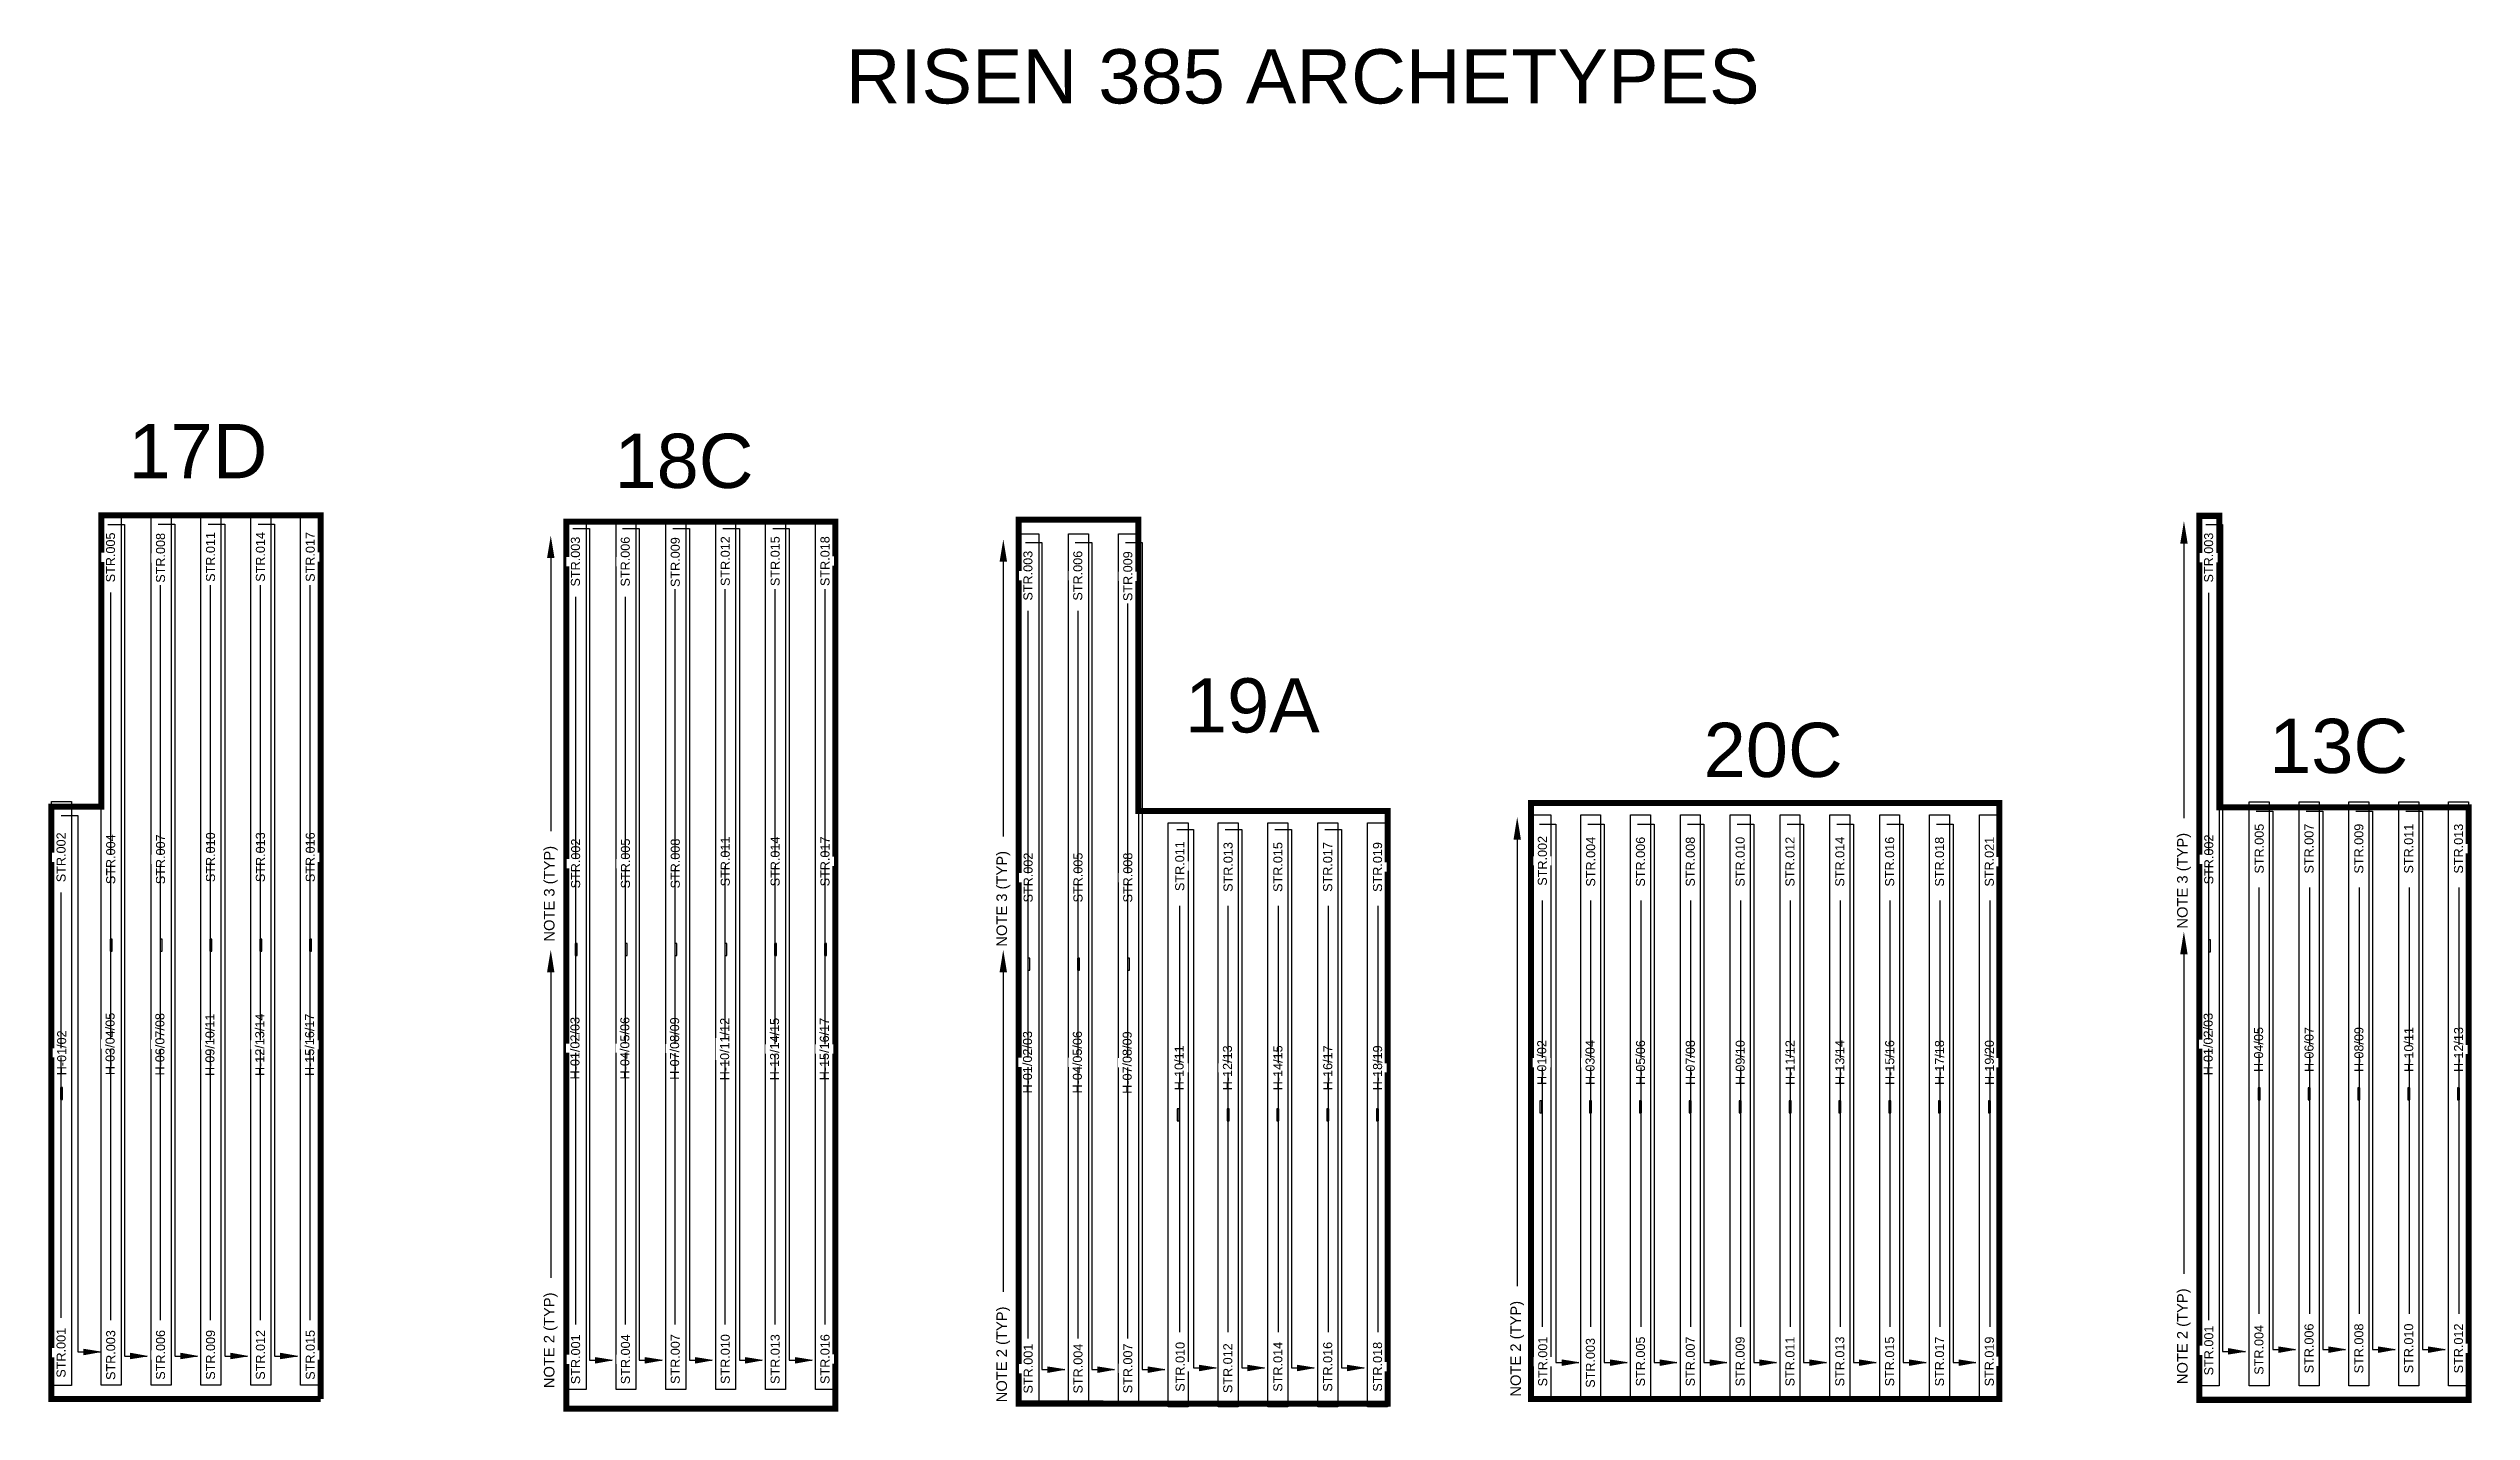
# Model space of a CAD drawing. Header units: inches. Extents: x -4 to 3761, y -12 to 63679.
# Drawn here: x 2957 to 3761, y 1878 to 2331 of the extents above; entities that cross this region are included whole.
import ezdxf
from ezdxf import colors
from ezdxf.entities.mleader import LeaderData, LeaderLine
from ezdxf.math import Vec2, Vec3

# ---------------------------------------------------------------- set-up
doc = ezdxf.new("R2010")
doc.units = ezdxf.units.IN
doc.header["$MEASUREMENT"] = 0
for name, color, linetype in [('E-TEXT', 7, 'Continuous'), ('G-ANNO-TEXT', 1, 'Continuous'), ('PV-LBD ARCHETYPES', 7, 'Continuous'), ('PVcase PV Modules (optimised)', 142, 'Continuous'), ('RISEN', 130, 'Continuous')]:
    doc.layers.add(name, color=color, linetype=linetype)
doc.styles.add('NEI-A', font='arial.ttf')

msp = doc.modelspace()

# ---------------------------------------------------------------- texts
at = {"layer": 'PV-LBD ARCHETYPES', "style": 'NEI-A'}
for s, p in [('RISEN 385 ARCHETYPES', (3221.89, 2312.74)), ('18C', (3145.16, 2185.09)), ('20C', (3506.54, 2089.13))]:
    msp.add_text(s, height=18, dxfattribs=at).set_placement(p)
at = {"layer": 'PV-LBD ARCHETYPES', "char_height": 18, "attachment_point": 5, "style": 'NEI-A'}
for s, insert, width in [('17D', (3006.97, 2197.32), 56.036), (' 19A', (3356.8, 2112.78, 10.46), 29.5685), ('13C', (3717.19, 2099.32, -0.33), 56.036)]:
    msp.add_mtext(s, dxfattribs=dict(at, insert=insert, width=width))

# ---------------------------------------------------------------- blocks, each defined once
blk = doc.blocks.new('1P87@52DEG F TR ID1 PVBlock')
at = {"color": 0}
blk.add_polyline3d([(0, 1.1355, 0), (0, -287.7025, 0), (-6.614, -287.7025, 0), (-6.614, 1.1355, 0)], close=True, dxfattribs=at)
at = {"layer": 'PVcase PV Modules (optimised)', "color": 0}
blk.add_lwpolyline([(-2.9763, -142.9205), (-3.6377, -142.9205), (-3.6377, -146.9205), (-2.9763, -146.9205)], close=True, dxfattribs=at)
blk = doc.blocks.new('1P58@52DEG F TR ID1 PVBlock')
at = {"color": 0}
blk.add_polyline3d([(0, 1.1355, 0), (0, -192.7565, 0), (-6.614, -192.7565, 0), (-6.614, 1.1355, 0)], close=True, dxfattribs=at)
at = {"layer": 'PVcase PV Modules (optimised)', "color": 0}
blk.add_lwpolyline([(-2.9763, -93.8105), (-3.6377, -93.8105), (-3.6377, -97.8105), (-2.9763, -97.8105)], close=True, dxfattribs=at)
blk = doc.blocks.new('_ClosedBlank')
at = {"color": 0, "linetype": 'ByBlock', "lineweight": -2}
for p, q in [((-1, 0.17), (0, 0)), ((-1, 0.17), (-1, -0.17)), ((0, 0), (-1, -0.17))]:
    blk.add_line(p, q, dxfattribs=at)
blk = doc.blocks.new('AR')
h = blk.add_hatch(color=256)
h.dxf.hatch_style = 1
h.paths.add_polyline_path([(0, 0.03), (0, -0.03), (0.18, 0)])
at = {"xscale": 0.1800047113158301, "yscale": 0.1800047113158301, "zscale": 0.1800047113158301}
blk.add_blockref('_ClosedBlank', (0.18, 0), dxfattribs=at)

# ---------------------------------------------------------------- linework, layer by layer
at = {"const_width": 2}
for points in [[(3047.67, 1882.59), (3047.67, 2176.05), (2974.91, 2176.05), (2974.91, 2079.33), (2958.37, 2079.33), (2958.37, 1882.62), (3047.67, 1882.62)], [(3671.01, 2175.83), (3677.62, 2175.83), (3677.62, 2079.07), (3760.3, 2079.07), (3760.3, 1882.36), (3671.01, 1882.36), (3671.01, 2175.83)]]:
    msp.add_lwpolyline(points, dxfattribs=at)
for points in [[(3129.15, 2173.92), (3218.45, 2173.92), (3218.45, 1879.46), (3129.15, 1879.46)], [(3449.2, 2080.45), (3604.63, 2080.45), (3604.63, 1882.68), (3449.2, 1882.68)]]:
    msp.add_lwpolyline(points, close=True, dxfattribs=at)
at = {"const_width": 2, "elevation": 5.56}
msp.add_lwpolyline([(3279.3, 2174.6), (3318.98, 2174.6), (3318.98, 2077.83), (3401.65, 2077.83), (3401.65, 1881.13), (3279.3, 1881.14), (3279.3, 2174.6)], dxfattribs=at)
at = {"layer": 'E-TEXT'}
for p, q in [((2977.1, 2173.01), (2982.6, 2173.01)), ((2982.6, 2173.01), (2982.6, 1896.94)), ((3131.34, 2171.6), (3136.84, 2171.6)), ((3136.84, 2171.6), (3136.84, 1895.54)), ((3147.88, 2171.6), (3153.38, 2171.6)), ((3153.38, 2171.6), (3153.38, 1895.54)), ((3673.2, 2172.95, 5.56), (3678.7, 2172.95, 5.56)), ((3678.7, 2172.95, 5.56), (3678.7, 1898.42, 5.56)), ((3281.49, 2166.93, 5.56), (3286.99, 2166.93, 5.56)), ((3286.99, 2166.93, 5.56), (3286.99, 1892.4, 5.56)), ((3298.02, 2166.93, 5.56), (3303.52, 2166.93, 5.56)), ((3303.52, 2166.93, 5.56), (3303.52, 1892.4, 5.56)), ((2978.04, 1908.83), (2978.04, 2150.37)), ((2994.57, 1908.83), (2994.57, 2152.85)), ((3011.16, 1908.83), (3011.16, 2152.85)), ((3027.71, 1908.83), (3027.71, 2152.85)), ((3044.25, 1908.83), (3044.25, 2152.85)), ((3132.29, 1907.42), (3132.29, 2148.96)), ((3148.82, 1907.42), (3148.82, 2148.96)), ((3165.35, 1907.42), (3165.35, 2151.44)), ((3181.94, 1907.42), (3181.94, 2151.44)), ((3198.49, 1907.42), (3198.49, 2151.44)), ((3215.03, 1907.42), (3215.03, 2151.44)), ((3315.49, 1902.76, 5.56), (3315.49, 2146.78, 5.56)), ((3674.14, 1908.77, 5.56), (3674.14, 2150.31, 5.56)), ((3282.43, 1902.76, 5.56), (3282.43, 2144.3, 5.56)), ((3298.97, 1902.76, 5.56), (3298.97, 2144.3, 5.56)), ((2961.59, 2076.35), (2967.09, 2076.35)), ((2967.09, 2076.35), (2967.09, 1898.29)), ((3689.88, 2077.81), (3695.37, 2077.81)), ((3706.41, 2077.81), (3711.91, 2077.81)), ((3722.95, 2077.81), (3728.45, 2077.81)), ((3739.48, 2077.81), (3744.98, 2077.81)), ((3331.73, 2071.72, 5.56), (3337.23, 2071.72, 5.56)), ((3347.76, 2071.72, 5.56), (3353.26, 2071.72, 5.56)), ((3364.29, 2071.72, 5.56), (3369.79, 2071.72, 5.56)), ((3380.83, 2071.72, 5.56), (3386.33, 2071.72, 5.56)), ((3452.03, 2073.47), (3457.53, 2073.47)), ((3468.06, 2073.47), (3473.56, 2073.47)), ((3484.6, 2073.47), (3490.1, 2073.47)), ((3501.13, 2073.47), (3506.63, 2073.47)), ((3517.67, 2073.47), (3523.17, 2073.47)), ((3534.21, 2073.47), (3539.7, 2073.47)), ((3539.7, 2073.47), (3539.7, 1894.74)), ((3550.74, 2073.47), (3556.24, 2073.47)), ((3567.28, 2073.47), (3572.78, 2073.47)), ((3583.81, 2073.47), (3589.31, 2073.47)), ((2961.57, 1909.63), (2961.57, 2050.83)), ((2967.09, 1898.25), (2974.65, 1898.25)), ((3678.7, 1898.42, 5.56), (3686.26, 1898.42, 5.56)), ((2982.6, 1896.9), (2990.16, 1896.9)), ((3153.38, 1895.49), (3160.94, 1895.49)), ((3303.52, 1892.4, 5.56), (3311.08, 1892.4, 5.56))]:
    msp.add_line(p, q, dxfattribs=at)

# ---------------------------------------------------------------- block references
at = {"layer": 'E-TEXT', "xscale": 30.78777906583937, "yscale": 30.78777906583937, "zscale": 30.78777906583937}
for p in [(2969.1, 1898.25), (2984.61, 1896.9), (3680.71, 1898.42, 5.56), (3155.4, 1895.49), (3305.54, 1892.4, 5.56)]:
    msp.add_blockref('AR', p, dxfattribs=at)
at = {"layer": 'RISEN', "rotation": 180}
for p in [(2974.91, 1888.35), (2991.45, 1888.35), (3007.98, 1888.35), (3024.52, 1888.35), (3041.05, 1888.35), (3129.15, 1886.94), (3145.69, 1886.94), (3162.23, 1886.94), (3178.76, 1886.94), (3195.3, 1886.94), (3211.83, 1886.94), (3671.01, 1888.12, 5.56), (3279.3, 1882.11, 5.56), (3295.83, 1882.11, 5.56), (3312.37, 1882.11, 5.56)]:
    msp.add_blockref('1P87@52DEG F TR ID1 PVBlock', p, dxfattribs=at)
at = {"layer": 'RISEN'}
for p in [(2964.99, 2079.88), (3455.81, 2075.44), (3472.35, 2075.44), (3488.88, 2075.44), (3505.42, 2075.44), (3521.95, 2075.44), (3538.49, 2075.44), (3555.02, 2075.44), (3571.56, 2075.44), (3588.1, 2075.44), (3604.63, 2075.44), (3694.16, 2079.77), (3710.7, 2079.77), (3727.23, 2079.77), (3743.77, 2079.77), (3760.3, 2079.77), (3335.51, 2072.82, 5.56), (3352.04, 2072.82, 5.56), (3368.58, 2072.82, 5.56), (3385.11, 2072.82, 5.56), (3401.65, 2072.82, 5.56)]:
    msp.add_blockref('1P58@52DEG F TR ID1 PVBlock', p, dxfattribs=at)

msp.set_redraw_order([(e.dxf.handle, doc.entitydb.next_handle()) for e in msp.query("TEXT MTEXT ATTDEF DIMENSION ARC_DIMENSION")])  # texts and dimensions are drawn at this point

# ---------------------------------------------------------------- leaders
at = {"layer": 'G-ANNO-TEXT'}
ml = msp.add_multileader_mtext('Standard', dxfattribs=at)
ml.set_content('NOTE 3 (TYP)', color=256, style='NEI-A')
ml.set_leader_properties()
ml.build(insert=Vec2(0, 0))
ml.multileader.update_dxf_attribs({"dogleg_length": 0.0625, "arrow_head_size": 7.5, "scale": 60})
ctx = ml.context
ctx.base_point, ctx.scale, ctx.char_height, ctx.arrow_head_size, ctx.landing_gap_size, ctx.plane_origin, ctx.plane_x_axis, ctx.plane_y_axis = Vec3(3423.81, 473.95), 60, 3.5, 7.5, 5.4, Vec3(3501.94, 404.69), Vec3(0, 1), Vec3(-1, 0)
notes = []
notes.append((ctx, [(1, (1, 1, 0), (3423.81, 519.74), (0, -1), 3.75, [(0, [(3423.81, 569.52)], 0, [])])]))
ctx.mtext.insert, ctx.mtext.text_direction, ctx.mtext.rotation, ctx.mtext.width, ctx.mtext.flow_direction = Vec3(3421.54, 479.35), Vec3(0, 1), 1.570796, 1027, 5
ml = msp.add_multileader_mtext('Standard', dxfattribs=at)
ml.set_content('NOTE 2 (TYP)', color=256, style='NEI-A')
ml.set_leader_properties()
ml.build(insert=Vec2(0, 0))
ml.multileader.update_dxf_attribs({"dogleg_length": 0.0625, "arrow_head_size": 7.5, "scale": 60})
ctx = ml.context
ctx.base_point, ctx.scale, ctx.char_height, ctx.arrow_head_size, ctx.landing_gap_size, ctx.plane_origin, ctx.plane_x_axis, ctx.plane_y_axis = Vec3(3226.38, 379.25, 5.56), 60, 3.5, 7.5, 5.4, Vec3(3304.52, 309.98, 5.56), Vec3(0, 1), Vec3(-1, 0)
notes.append((ctx, [(1, (1, 1, 0), (3226.38, 425.04, 5.56), (0, -1), 3.75, [(0, [(3226.38, 577.1, 5.56)], 0, [])])]))
ctx.mtext.insert, ctx.mtext.text_direction, ctx.mtext.rotation, ctx.mtext.width, ctx.mtext.flow_direction = Vec3(3224.12, 384.65, 5.56), Vec3(0, 1), 1.570796, 55.295, 5
ml = msp.add_multileader_mtext('Standard', dxfattribs=at)
ml.set_content('NOTE 2 (TYP)', color=256, style='NEI-A')
ml.set_leader_properties()
ml.build(insert=Vec2(0, 0))
ml.multileader.update_dxf_attribs({"dogleg_length": 0.0625, "arrow_head_size": 7.5, "scale": 60})
ctx = ml.context
ctx.base_point, ctx.scale, ctx.char_height, ctx.arrow_head_size, ctx.landing_gap_size, ctx.plane_origin, ctx.plane_x_axis, ctx.plane_y_axis = Vec3(3423.79, 373.1), 60, 3.5, 7.5, 5.4, Vec3(3501.92, 303.83), Vec3(0, 1), Vec3(-1, 0)
notes.append((ctx, [(1, (1, 1, 0), (3423.79, 418.89), (0, -1), 3.75, [(0, [(3423.79, 476.57)], 0, [])])]))
ctx.mtext.insert, ctx.mtext.text_direction, ctx.mtext.rotation, ctx.mtext.width, ctx.mtext.flow_direction = Vec3(3421.52, 378.5), Vec3(0, 1), 1.570796, 55.295, 5
for ctx, leaders in notes:
    for number, flags, end, landing, length, lines in leaders:
        leader = LeaderData()
        leader.index, (leader.has_last_leader_line, leader.has_dogleg_vector, leader.attachment_direction) = number, flags
        leader.last_leader_point, leader.dogleg_vector, leader.dogleg_length = Vec3(end), Vec3(landing), length
        for number, points, colour, breaks in lines:
            line = LeaderLine()
            line.index, line.vertices, line.color, line.breaks = number, Vec3.list(points), colors.encode_raw_color(colour), breaks
            leader.lines.append(line)
        ctx.leaders.append(leader)

# ---------------------------------------------------------------- next in the draw order: texts
at = {"layer": 'G-ANNO-TEXT', "char_height": 3, "attachment_point": 5, "rotation": 90, "style": 'NEI-A', "bg_fill": 3, "box_fill_scale": 1.5, "bg_fill_color": 256, "bg_fill_transparency": 0}
for s, width, heights, insert in [('STR.005', 0.0823, [0], (2977.98, 2162.03)), ('STR.008', 0.0963, [0], (2994.57, 2161.88)), ('STR.011', 0.0963, [0], (3011.16, 2162.19)), ('STR.014', 0.0963, [0], (3027.71, 2162.19)), ('STR.017', 0.0963, [0], (3044.25, 2162.19)), ('STR.003', 0.0823, [0], (3132.22, 2160.63)), ('STR.006', 0.0823, [0], (3148.76, 2160.63)), ('STR.009', 0.0963, [0], (3165.35, 2160.47)), ('STR.012', 0.0963, [0], (3181.94, 2160.79)), ('STR.015', 5.5386, [3.1], (3198.49, 2160.79)), ('STR.018', 0.0963, [0], (3215.03, 2160.79)), ('STR.003', 0.0823, [0], (3282.36, 2155.96, 5.56)), ('STR.006', 0.0823, [0], (3298.9, 2155.96, 5.56)), ('STR.009', 0.0963, [0], (3315.49, 2155.8, 5.56)), ('STR.003', 0.0823, [0], (3674.08, 2161.97, 5.56)), ('STR.002', 0.0963, [0], (2961.57, 2062.47)), ('STR.004', 0.0963, [0], (2978.04, 2061.82)), ('STR.007', 0.0963, [0], (2994.57, 2061.81)), ('STR.010', 0.0963, [0], (3011.16, 2062.5)), ('STR.013', 0.0963, [0], (3027.71, 2062.5)), ('STR.016', 0.0963, [0], (3044.25, 2062.5)), ('STR.002', 0.0963, [0], (3132.29, 2060.41)), ('STR.005', 0.0963, [0], (3148.82, 2060.41)), ('STR.008', 0.0963, [0], (3165.35, 2060.4)), ('STR.011', 0.0963, [0], (3181.94, 2061.1)), ('STR.014', 0.0963, [0], (3198.49, 2061.1)), ('STR.017', 0.0963, [0], (3215.03, 2061.1)), ('STR.013', 0.0823, [0], (3348.76, 2059.25, 5.56)), ('STR.015', 3, [4.78], (3365.28, 2059.25, 5.56)), ('STR.017', 0.0963, [0], (3381.81, 2059.25, 5.56)), ('STR.019', 0.0963, [0], (3398.35, 2059.25, 5.56)), ('STR.004', 0.0823, [0], (3469.07, 2061.01)), ('STR.006', 3, [4.78], (3485.58, 2061.01)), ('STR.008', 0.0963, [0], (3502.12, 2061.01)), ('STR.010', 0.0963, [0], (3518.65, 2061.01)), ('STR.012', 0.0963, [0], (3535.19, 2061.01)), ('STR.014', 0.0963, [0], (3551.72, 2061.01)), ('STR.016', 0.0963, [0], (3568.26, 2061.01)), ('STR.018', 0.0963, [0], (3584.8, 2061.01)), ('STR.021', 0.0963, [0], (3601.33, 2061.01)), ('STR.002', 0.0963, [0], (3674.14, 2061.76, 5.56)), ('STR.005', 0.0823, [0], (3690.88, 2065.34)), ('STR.007', 3, [4.78], (3707.4, 2065.34)), ('STR.009', 0.0963, [0], (3723.93, 2065.34)), ('STR.011', 0.0963, [0], (3740.47, 2065.34)), ('STR.013', 0.0963, [0], (3757, 2065.34)), ('STR.002', 0.0963, [0], (3282.43, 2055.75, 5.56)), ('STR.005', 0.0963, [0], (3298.97, 2055.75, 5.56)), ('STR.008', 0.0963, [0], (3315.49, 2055.74, 5.56)), ('STR.001', 0.0823, [0], (2961.57, 1897.98)), ('STR.006', 0.0963, [0], (2994.57, 1897.29)), ('STR.001', 0.0963, [0], (3674.14, 1898.74, 5.56)), ('STR.004', 0.0963, [0], (3690.78, 1898.95)), ('STR.006', 0.0963, [0], (3707.4, 1899.42)), ('STR.008', 0.0963, [0], (3723.93, 1899.42)), ('STR.010', 0.0963, [0], (3740.47, 1899.42)), ('STR.003', 0.0963, [0], (2978.04, 1897.22)), ('STR.004', 0.0963, [0], (3148.82, 1895.82)), ('STR.007', 0.0963, [0], (3165.35, 1895.89)), ('STR.004', 0.0963, [0], (3298.97, 1892.72, 5.56)), ('STR.007', 0.0963, [0], (3315.49, 1892.79, 5.56)), ('STR.014', 0.0963, [0], (3365.28, 1893.33, 5.56)), ('STR.016', 0.0963, [0], (3381.81, 1893.33, 5.56)), ('STR.018', 0.0963, [0], (3398.35, 1893.33, 5.56)), ('STR.001', 0.0963, [0], (3453.15, 1895.07)), ('STR.005', 0.0963, [0], (3485.58, 1895.09)), ('STR.007', 0.0963, [0], (3502.12, 1895.09)), ('STR.009', 0.0963, [0], (3518.65, 1895.09)), ('STR.013', 0.0963, [0], (3551.72, 1895.09)), ('STR.015', 0.0963, [0], (3568.26, 1895.09)), ('STR.017', 0.0963, [0], (3584.8, 1895.09)), ('STR.019', 0.0963, [0], (3601.33, 1895.09))]:
    msp.add_mtext_dynamic_manual_height_columns(s, width=width, gutter_width=0.561, heights=heights, dxfattribs=dict(at, insert=insert))
for s, insert, width in [('H-03/04/05', (2977.84, 2000.5), 0.0823), ('H-06/07/08', (2994.36, 2000.4), 0.0823), ('H-09/10/11', (3010.96, 2000.22), 0.0823), ('H-12/13/14', (3027.51, 2000.22), 0.0823), ('H-15/16/17', (3044.04, 2000.22), 0.0823), ('H-01/02/03', (3673.94, 2000.44, 5.56), 0.0823), ('H-01/02', (2961.78, 1997.55), 0.0823), ('H-01/02/03', (3132.08, 1999.1), 0.0823), ('H-04/05/06', (3148.62, 1999.1), 0.0823), ('H-07/08/09', (3165.14, 1998.99), 0.0823), ('H-10/11/12', (3181.74, 1998.81), 4.2409), ('H-13/14/15', (3198.29, 1998.81), 0.0823), ('H-15/16/17', (3214.82, 1998.81), 0.0823), ('H-01/02/03', (3282.22, 1994.43, 5.56), 0.0823), ('H-04/05/06', (3298.76, 1994.43, 5.56), 0.0823), ('H-07/08/09', (3315.29, 1994.32, 5.56), 0.0823)]:
    msp.add_mtext(s, dxfattribs=dict(at, insert=insert, width=width))

# ---------------------------------------------------------------- next in the draw order: linework, layer by layer
at = {"layer": 'E-TEXT'}
for p, q in [((2993.77, 2173.03), (2999.27, 2173.03)), ((2999.27, 2173.03), (2999.27, 1896.94)), ((3010.36, 2173.03), (3015.86, 2173.03)), ((3026.9, 2173.03), (3032.4, 2173.03)), ((3164.55, 2171.63), (3170.05, 2171.63)), ((3170.05, 2171.63), (3170.05, 1895.54)), ((3181.14, 2171.63), (3186.64, 2171.63)), ((3197.68, 2171.63), (3203.18, 2171.63)), ((3314.69, 2166.96, 5.56), (3320.19, 2166.96, 5.56)), ((3320.19, 2166.96, 5.56), (3320.19, 1892.4, 5.56)), ((3457.53, 2073.47), (3457.53, 1894.74)), ((3690.88, 1910.96), (3690.88, 2052.48)), ((3707.6, 1910.96), (3707.6, 2052.48)), ((3724.14, 1910.96), (3724.14, 2052.48)), ((3740.67, 1910.96), (3740.67, 2052.48)), ((3365.48, 1904.87, 5.56), (3365.48, 2046.39, 5.56)), ((3382.02, 1904.87, 5.56), (3382.02, 2046.39, 5.56)), ((3398.56, 1904.87, 5.56), (3398.56, 2046.39, 5.56)), ((3453.04, 1906.63), (3453.04, 2048.15)), ((3485.79, 1906.63), (3485.79, 2048.15)), ((3502.32, 1906.63), (3502.32, 2048.15)), ((3518.86, 1906.63), (3518.86, 2048.15)), ((3551.93, 1906.63), (3551.93, 2048.15)), ((3568.47, 1906.63), (3568.47, 2048.15)), ((3585, 1906.63), (3585, 2048.15)), ((3601.54, 1906.63), (3601.54, 2048.15)), ((3695.37, 1899.03), (3702.93, 1899.03)), ((3711.91, 1899.03), (3719.47, 1899.03)), ((3728.45, 1899.03), (3736, 1899.03)), ((3744.98, 1899.03), (3752.54, 1899.03)), ((2999.27, 1896.9), (3006.83, 1896.9)), ((3136.84, 1895.49), (3144.4, 1895.49)), ((3170.05, 1895.49), (3177.61, 1895.49)), ((3286.99, 1892.4, 5.56), (3294.54, 1892.4, 5.56)), ((3320.19, 1892.4, 5.56), (3327.75, 1892.4, 5.56)), ((3369.79, 1892.94, 5.56), (3377.35, 1892.94, 5.56)), ((3386.33, 1892.94, 5.56), (3393.89, 1892.94, 5.56)), ((3457.53, 1894.7), (3465.09, 1894.7)), ((3490.1, 1894.7), (3497.65, 1894.7)), ((3506.63, 1894.7), (3514.19, 1894.7)), ((3523.17, 1894.7), (3530.73, 1894.7)), ((3539.7, 1894.7), (3547.26, 1894.7)), ((3556.24, 1894.7), (3563.8, 1894.7)), ((3572.78, 1894.7), (3580.33, 1894.7)), ((3589.31, 1894.7), (3596.87, 1894.7))]:
    msp.add_line(p, q, dxfattribs=at)

# ---------------------------------------------------------------- next in the draw order: block references
at = {"layer": 'E-TEXT', "xscale": 30.78777906583937, "yscale": 30.78777906583937, "zscale": 30.78777906583937}
for p in [(3001.29, 1896.9), (3697.39, 1899.03), (3713.93, 1899.03), (3730.46, 1899.03), (3747, 1899.03), (3138.86, 1895.49), (3172.07, 1895.49), (3289, 1892.4, 5.56), (3322.21, 1892.4, 5.56), (3371.81, 1892.94, 5.56), (3388.34, 1892.94, 5.56), (3459.55, 1894.7), (3492.11, 1894.7), (3508.65, 1894.7), (3525.18, 1894.7), (3541.72, 1894.7), (3558.26, 1894.7), (3574.79, 1894.7), (3591.33, 1894.7)]:
    msp.add_blockref('AR', p, dxfattribs=at)

# ---------------------------------------------------------------- next in the draw order: leaders
at = {"layer": 'G-ANNO-TEXT'}
ml = msp.add_multileader_mtext('Standard', dxfattribs=at)
ml.set_content('NOTE 3 (TYP)', color=256, style='NEI-A')
ml.set_leader_properties()
ml.build(insert=Vec2(0, 0))
ml.multileader.update_dxf_attribs({"dogleg_length": 0.0625, "arrow_head_size": 7.5, "scale": 60})
ctx = ml.context
ctx.base_point, ctx.scale, ctx.char_height, ctx.arrow_head_size, ctx.landing_gap_size, ctx.plane_origin, ctx.plane_x_axis, ctx.plane_y_axis = Vec3(3665.89, 2033.4, 5.56), 60, 3.5, 7.5, 5.4, Vec3(3744.02, 1964.13, 5.56), Vec3(0, 1), Vec3(-1, 0)
notes = []
notes.append((ctx, [(1, (1, 1, 0), (3665.89, 2079.19, 5.56), (0, -1), 3.75, [(0, [(3665.89, 2174.11, 5.56)], 0, [])])]))
ctx.mtext.insert, ctx.mtext.text_direction, ctx.mtext.rotation, ctx.mtext.width, ctx.mtext.flow_direction = Vec3(3663.62, 2038.8, 5.56), Vec3(0, 1), 1.570796, 1027, 5
ml = msp.add_multileader_mtext('Standard', dxfattribs=at)
ml.set_content('NOTE 3 (TYP)', color=256, style='NEI-A')
ml.set_leader_properties()
ml.build(insert=Vec2(0, 0))
ml.multileader.update_dxf_attribs({"dogleg_length": 0.0625, "arrow_head_size": 7.5, "scale": 60})
ctx = ml.context
ctx.base_point, ctx.scale, ctx.char_height, ctx.arrow_head_size, ctx.landing_gap_size, ctx.plane_origin, ctx.plane_x_axis, ctx.plane_y_axis = Vec3(3124.03, 2029.08), 60, 3.5, 7.5, 5.4, Vec3(3202.17, 1959.81), Vec3(0, 1), Vec3(-1, 0)
notes.append((ctx, [(1, (1, 1, 0), (3124.03, 2074.87), (0, -1), 3.75, [(0, [(3124.03, 2169.3)], 0, [])])]))
ctx.mtext.insert, ctx.mtext.text_direction, ctx.mtext.rotation, ctx.mtext.width, ctx.mtext.flow_direction = Vec3(3121.77, 2034.48), Vec3(0, 1), 1.570796, 1027, 5
ml = msp.add_multileader_mtext('Standard', dxfattribs=at)
ml.set_content('NOTE 3 (TYP)', color=256, style='NEI-A')
ml.set_leader_properties()
ml.build(insert=Vec2(0, 0))
ml.multileader.update_dxf_attribs({"dogleg_length": 0.0625, "arrow_head_size": 7.5, "scale": 60})
ctx = ml.context
ctx.base_point, ctx.scale, ctx.char_height, ctx.arrow_head_size, ctx.landing_gap_size, ctx.plane_origin, ctx.plane_x_axis, ctx.plane_y_axis = Vec3(3274.18, 2027.39, 5.56), 60, 3.5, 7.5, 5.4, Vec3(3352.31, 1958.12, 5.56), Vec3(0, 1), Vec3(-1, 0)
notes.append((ctx, [(1, (1, 1, 0), (3274.18, 2073.17, 5.56), (0, -1), 3.75, [(0, [(3274.18, 2168.09, 5.56)], 0, [])])]))
ctx.mtext.insert, ctx.mtext.text_direction, ctx.mtext.rotation, ctx.mtext.width, ctx.mtext.flow_direction = Vec3(3271.91, 2032.79, 5.56), Vec3(0, 1), 1.570796, 1027, 5
ml = msp.add_multileader_mtext('Standard', dxfattribs=at)
ml.set_content('NOTE 3 (TYP)', color=256, style='NEI-A')
ml.set_leader_properties()
ml.build(insert=Vec2(0, 0))
ml.multileader.update_dxf_attribs({"dogleg_length": 0.0625, "arrow_head_size": 7.5, "scale": 60})
ctx = ml.context
ctx.base_point, ctx.scale, ctx.char_height, ctx.arrow_head_size, ctx.landing_gap_size, ctx.plane_origin, ctx.plane_x_axis, ctx.plane_y_axis = Vec3(3316.54, 1644.27), 60, 3.5, 7.5, 5.4, Vec3(3394.67, 1575), Vec3(0, 1), Vec3(-1, 0)
notes.append((ctx, [(1, (1, 1, 0), (3316.54, 1690.05), (0, -1), 3.75, [(0, [(3316.54, 1784.49)], 0, [])])]))
ctx.mtext.insert, ctx.mtext.text_direction, ctx.mtext.rotation, ctx.mtext.width, ctx.mtext.flow_direction = Vec3(3314.27, 1649.67), Vec3(0, 1), 1.570796, 1027, 5
ml = msp.add_multileader_mtext('Standard', dxfattribs=at)
ml.set_content('NOTE 3 (TYP)', color=256, style='NEI-A')
ml.set_leader_properties()
ml.build(insert=Vec2(0, 0))
ml.multileader.update_dxf_attribs({"dogleg_length": 0.0625, "arrow_head_size": 7.5, "scale": 60})
ctx = ml.context
ctx.base_point, ctx.scale, ctx.char_height, ctx.arrow_head_size, ctx.landing_gap_size, ctx.plane_origin, ctx.plane_x_axis, ctx.plane_y_axis = Vec3(2975.57, 148.26), 60, 3.5, 7.5, 5.4, Vec3(3053.7, 78.99), Vec3(0, 1), Vec3(-1, 0)
notes.append((ctx, [(1, (1, 1, 0), (2975.57, 194.05), (0, -1), 3.75, [(0, [(2975.57, 288.49)], 0, [])])]))
ctx.mtext.insert, ctx.mtext.text_direction, ctx.mtext.rotation, ctx.mtext.width, ctx.mtext.flow_direction = Vec3(2973.3, 153.66), Vec3(0, 1), 1.570796, 1027, 5
ml = msp.add_multileader_mtext('Standard', dxfattribs=at)
ml.set_content('NOTE 2 (TYP)', color=256, style='NEI-A')
ml.set_leader_properties()
ml.build(insert=Vec2(0, 0))
ml.multileader.update_dxf_attribs({"dogleg_length": 0.0625, "arrow_head_size": 7.5, "scale": 60})
ctx = ml.context
ctx.base_point, ctx.scale, ctx.char_height, ctx.arrow_head_size, ctx.landing_gap_size, ctx.plane_origin, ctx.plane_x_axis, ctx.plane_y_axis = Vec3(3665.87, 1882.17, 5.56), 60, 3.5, 7.5, 5.4, Vec3(3744.01, 1812.9, 5.56), Vec3(0, 1), Vec3(-1, 0)
notes.append((ctx, [(1, (1, 1, 0), (3665.87, 1927.95, 5.56), (0, -1), 3.75, [(0, [(3665.87, 2037.79, 5.56)], 0, [])])]))
ctx.mtext.insert, ctx.mtext.text_direction, ctx.mtext.rotation, ctx.mtext.width, ctx.mtext.flow_direction = Vec3(3663.61, 1887.57, 5.56), Vec3(0, 1), 1.570796, 55.295, 5
ml = msp.add_multileader_mtext('Standard', dxfattribs=at)
ml.set_content('NOTE 2 (TYP)', color=256, style='NEI-A')
ml.set_leader_properties()
ml.build(insert=Vec2(0, 0))
ml.multileader.update_dxf_attribs({"dogleg_length": 0.0625, "arrow_head_size": 7.5, "scale": 60})
ctx = ml.context
ctx.base_point, ctx.scale, ctx.char_height, ctx.arrow_head_size, ctx.landing_gap_size, ctx.plane_origin, ctx.plane_x_axis, ctx.plane_y_axis = Vec3(3316.52, 1496.01), 60, 3.5, 7.5, 5.4, Vec3(3394.66, 1426.74), Vec3(0, 1), Vec3(-1, 0)
notes.append((ctx, [(1, (1, 1, 0), (3316.52, 1541.79), (0, -1), 3.75, [(0, [(3316.52, 1646.96)], 0, [])])]))
ctx.mtext.insert, ctx.mtext.text_direction, ctx.mtext.rotation, ctx.mtext.width, ctx.mtext.flow_direction = Vec3(3314.25, 1501.41), Vec3(0, 1), 1.570796, 55.295, 5
ml = msp.add_multileader_mtext('Standard', dxfattribs=at)
ml.set_content('NOTE 2 (TYP)', color=256, style='NEI-A')
ml.set_leader_properties()
ml.build(insert=Vec2(0, 0))
ml.multileader.update_dxf_attribs({"dogleg_length": 0.0625, "arrow_head_size": 7.5, "scale": 60})
ctx = ml.context
ctx.base_point, ctx.scale, ctx.char_height, ctx.arrow_head_size, ctx.landing_gap_size, ctx.plane_origin, ctx.plane_x_axis, ctx.plane_y_axis = Vec3(2975.55, 0), 60, 3.5, 7.5, 5.4, Vec3(3053.69, -69.27), Vec3(0, 1), Vec3(-1, 0)
notes.append((ctx, [(1, (1, 1, 0), (2975.55, 45.79), (0, -1), 3.75, [(0, [(2975.55, 150.96)], 0, [])])]))
ctx.mtext.insert, ctx.mtext.text_direction, ctx.mtext.rotation, ctx.mtext.width, ctx.mtext.flow_direction = Vec3(2973.29, 5.4), Vec3(0, 1), 1.570796, 55.295, 5
ml = msp.add_multileader_mtext('Standard', dxfattribs=at)
ml.set_content('NOTE 2 (TYP)', color=256, style='NEI-A')
ml.set_leader_properties()
ml.build(insert=Vec2(0, 0))
ml.multileader.update_dxf_attribs({"dogleg_length": 0.0625, "arrow_head_size": 7.5, "scale": 60})
ctx = ml.context
ctx.base_point, ctx.scale, ctx.char_height, ctx.arrow_head_size, ctx.landing_gap_size, ctx.plane_origin, ctx.plane_x_axis, ctx.plane_y_axis = Vec3(3157.24, 3.7, 5.56), 60, 3.5, 7.5, 5.4, Vec3(3235.37, -65.57, 5.56), Vec3(0, 1), Vec3(-1, 0)
notes.append((ctx, [(1, (1, 1, 0), (3157.24, 49.48, 5.56), (0, -1), 3.75, [(0, [(3157.24, 201.55, 5.56)], 0, [])])]))
ctx.mtext.insert, ctx.mtext.text_direction, ctx.mtext.rotation, ctx.mtext.width, ctx.mtext.flow_direction = Vec3(3154.97, 9.1, 5.56), Vec3(0, 1), 1.570796, 55.295, 5
for ctx, leaders in notes:
    for number, flags, end, landing, length, lines in leaders:
        leader = LeaderData()
        leader.index, (leader.has_last_leader_line, leader.has_dogleg_vector, leader.attachment_direction) = number, flags
        leader.last_leader_point, leader.dogleg_vector, leader.dogleg_length = Vec3(end), Vec3(landing), length
        for number, points, colour, breaks in lines:
            line = LeaderLine()
            line.index, line.vertices, line.color, line.breaks = number, Vec3.list(points), colors.encode_raw_color(colour), breaks
            leader.lines.append(line)
        ctx.leaders.append(leader)

# ---------------------------------------------------------------- next in the draw order: texts
at = {"layer": 'G-ANNO-TEXT', "char_height": 3, "attachment_point": 5, "rotation": 90, "style": 'NEI-A', "bg_fill": 3, "box_fill_scale": 1.5, "bg_fill_color": 256, "bg_fill_transparency": 0}
for s, width, insert in [('STR.002', 0.0823, (3453.04, 2061.3)), ('STR.009', 0.0963, (3011.16, 1897.29)), ('STR.012', 0.0963, (3757, 1899.42)), ('STR.001', 0.0963, (3132.29, 1895.82)), ('STR.010', 0.0963, (3181.94, 1895.89)), ('STR.001', 0.0963, (3282.43, 1892.72, 5.56)), ('STR.010', 0.0963, (3332.85, 1893.32, 5.56)), ('STR.003', 0.0963, (3468.97, 1894.62)), ('STR.011', 0.0963, (3535.19, 1895.09))]:
    msp.add_mtext_dynamic_manual_height_columns(s, width=width, gutter_width=0.561, heights=[0], dxfattribs=dict(at, insert=insert))
at = {"layer": 'G-ANNO-TEXT', "char_height": 3, "width": 0.0823, "attachment_point": 5, "rotation": 90, "style": 'NEI-A', "bg_fill": 3, "box_fill_scale": 1.5, "bg_fill_color": 256, "bg_fill_transparency": 0}
for s, insert in [('H-04/05', (3690.67, 1998.67)), ('H-06/07', (3707.41, 1998.67)), ('H-08/09', (3723.95, 1998.67)), ('H-10/11', (3740.48, 1998.67)), ('H-14/15', (3365.3, 1992.58, 5.56)), ('H-16/17', (3381.83, 1992.58, 5.56)), ('H-18/19', (3398.37, 1992.58, 5.56)), ('H-01/02', (3452.83, 1994.33)), ('H-05/06', (3485.6, 1994.33)), ('H-07/08', (3502.13, 1994.33)), ('H-09/10', (3518.67, 1994.33)), ('H-13/14', (3551.74, 1994.33)), ('H-15/16', (3568.28, 1994.33)), ('H-17/18', (3584.81, 1994.33)), ('H-19/20', (3601.35, 1994.33))]:
    msp.add_mtext(s, dxfattribs=dict(at, insert=insert))

# ---------------------------------------------------------------- next in the draw order: linework, layer by layer
at = {"layer": 'E-TEXT'}
for p, q in [((3015.86, 2173.03), (3015.86, 1896.94)), ((3186.64, 2171.63), (3186.64, 1895.54)), ((3695.37, 2077.81), (3695.37, 1899.08)), ((3711.91, 2077.81), (3711.91, 1899.08)), ((3728.45, 2077.81), (3728.45, 1899.08)), ((3744.98, 2077.81), (3744.98, 1899.08)), ((3337.23, 2071.72, 5.56), (3337.23, 1892.99, 5.56)), ((3369.79, 2071.72, 5.56), (3369.79, 1892.99, 5.56)), ((3386.33, 2071.72, 5.56), (3386.33, 1892.99, 5.56)), ((3490.1, 2073.47), (3490.1, 1894.74)), ((3506.63, 2073.47), (3506.63, 1894.74)), ((3523.17, 2073.47), (3523.17, 1894.74)), ((3556.24, 2073.47), (3556.24, 1894.74)), ((3572.78, 2073.47), (3572.78, 1894.74)), ((3589.31, 2073.47), (3589.31, 1894.74)), ((3757.21, 1910.96), (3757.21, 2052.48)), ((3332.73, 1904.87, 5.56), (3332.73, 2046.39, 5.56)), ((3469.07, 1906.63), (3469.07, 2048.15)), ((3535.39, 1906.63), (3535.39, 2048.15)), ((3015.86, 1896.9), (3023.42, 1896.9)), ((3186.64, 1895.49), (3194.2, 1895.49)), ((3337.23, 1892.94, 5.56), (3344.79, 1892.94, 5.56)), ((3473.56, 1894.7), (3481.12, 1894.7))]:
    msp.add_line(p, q, dxfattribs=at)

# ---------------------------------------------------------------- next in the draw order: block references
at = {"layer": 'E-TEXT', "xscale": 30.78777906583937, "yscale": 30.78777906583937, "zscale": 30.78777906583937}
for p in [(3017.88, 1896.9), (3188.66, 1895.49), (3339.24, 1892.94, 5.56), (3475.58, 1894.7)]:
    msp.add_blockref('AR', p, dxfattribs=at)

# ---------------------------------------------------------------- next in the draw order: leaders
at = {"layer": 'G-ANNO-TEXT'}
ml = msp.add_multileader_mtext('Standard', dxfattribs=at)
ml.set_content('NOTE 3 (TYP)', color=256, style='NEI-A')
ml.set_leader_properties()
ml.build(insert=Vec2(0, 0))
ml.multileader.update_dxf_attribs({"dogleg_length": 0.0625, "arrow_head_size": 7.5, "scale": 60})
ctx = ml.context
ctx.base_point, ctx.scale, ctx.char_height, ctx.arrow_head_size, ctx.landing_gap_size, ctx.plane_origin, ctx.plane_x_axis, ctx.plane_y_axis = Vec3(3128.6, 1639.48, 5.56), 60, 3.5, 7.5, 5.4, Vec3(3206.74, 1570.21, 5.56), Vec3(0, 1), Vec3(-1, 0)
notes = []
notes.append((ctx, [(1, (1, 1, 0), (3128.6, 1685.26, 5.56), (0, -1), 3.75, [(0, [(3128.6, 1779.7, 5.56)], 0, [])])]))
ctx.mtext.insert, ctx.mtext.text_direction, ctx.mtext.rotation, ctx.mtext.width, ctx.mtext.flow_direction = Vec3(3126.34, 1644.88, 5.56), Vec3(0, 1), 1.570796, 1027, 5
ml = msp.add_multileader_mtext('Standard', dxfattribs=at)
ml.set_content('NOTE 2 (TYP)', color=256, style='NEI-A')
ml.set_leader_properties()
ml.build(insert=Vec2(0, 0))
ml.multileader.update_dxf_attribs({"dogleg_length": 0.0625, "arrow_head_size": 7.5, "scale": 60})
ctx = ml.context
ctx.base_point, ctx.scale, ctx.char_height, ctx.arrow_head_size, ctx.landing_gap_size, ctx.plane_origin, ctx.plane_x_axis, ctx.plane_y_axis = Vec3(3124.02, 1880.82), 60, 3.5, 7.5, 5.4, Vec3(3202.15, 1811.55), Vec3(0, 1), Vec3(-1, 0)
notes.append((ctx, [(1, (1, 1, 0), (3124.02, 1926.61), (0, -1), 3.75, [(0, [(3124.02, 2031.77)], 0, [])])]))
ctx.mtext.insert, ctx.mtext.text_direction, ctx.mtext.rotation, ctx.mtext.width, ctx.mtext.flow_direction = Vec3(3121.75, 1886.22), Vec3(0, 1), 1.570796, 55.295, 5
ml = msp.add_multileader_mtext('Standard', dxfattribs=at)
ml.set_content('NOTE 2 (TYP)', color=256, style='NEI-A')
ml.set_leader_properties()
ml.build(insert=Vec2(0, 0))
ml.multileader.update_dxf_attribs({"dogleg_length": 0.0625, "arrow_head_size": 7.5, "scale": 60})
ctx = ml.context
ctx.base_point, ctx.scale, ctx.char_height, ctx.arrow_head_size, ctx.landing_gap_size, ctx.plane_origin, ctx.plane_x_axis, ctx.plane_y_axis = Vec3(3274.16, 1876.15, 5.56), 60, 3.5, 7.5, 5.4, Vec3(3352.29, 1806.88, 5.56), Vec3(0, 1), Vec3(-1, 0)
notes.append((ctx, [(1, (1, 1, 0), (3274.16, 1921.94, 5.56), (0, -1), 3.75, [(0, [(3274.16, 2031.77, 5.56)], 0, [])])]))
ctx.mtext.insert, ctx.mtext.text_direction, ctx.mtext.rotation, ctx.mtext.width, ctx.mtext.flow_direction = Vec3(3271.89, 1881.55, 5.56), Vec3(0, 1), 1.570796, 55.295, 5
ml = msp.add_multileader_mtext('Standard', dxfattribs=at)
ml.set_content('NOTE 2 (TYP)', color=256, style='NEI-A')
ml.set_leader_properties()
ml.build(insert=Vec2(0, 0))
ml.multileader.update_dxf_attribs({"dogleg_length": 0.0625, "arrow_head_size": 7.5, "scale": 60})
ctx = ml.context
ctx.base_point, ctx.scale, ctx.char_height, ctx.arrow_head_size, ctx.landing_gap_size, ctx.plane_origin, ctx.plane_x_axis, ctx.plane_y_axis = Vec3(3444.68, 1878.02, 5.56), 60, 3.5, 7.5, 5.4, Vec3(3522.82, 1808.75, 5.56), Vec3(0, 1), Vec3(-1, 0)
notes.append((ctx, [(1, (1, 1, 0), (3444.68, 1923.8, 5.56), (0, -1), 3.75, [(0, [(3444.68, 2075.86, 5.56)], 0, [])])]))
ctx.mtext.insert, ctx.mtext.text_direction, ctx.mtext.rotation, ctx.mtext.width, ctx.mtext.flow_direction = Vec3(3442.42, 1883.42, 5.56), Vec3(0, 1), 1.570796, 55.295, 5
ml = msp.add_multileader_mtext('Standard', dxfattribs=at)
ml.set_content('NOTE 2 (TYP)', color=256, style='NEI-A')
ml.set_leader_properties()
ml.build(insert=Vec2(0, 0))
ml.multileader.update_dxf_attribs({"dogleg_length": 0.0625, "arrow_head_size": 7.5, "scale": 60})
ctx = ml.context
ctx.base_point, ctx.scale, ctx.char_height, ctx.arrow_head_size, ctx.landing_gap_size, ctx.plane_origin, ctx.plane_x_axis, ctx.plane_y_axis = Vec3(3128.58, 1491.21, 5.56), 60, 3.5, 7.5, 5.4, Vec3(3206.72, 1421.94, 5.56), Vec3(0, 1), Vec3(-1, 0)
notes.append((ctx, [(1, (1, 1, 0), (3128.58, 1537, 5.56), (0, -1), 3.75, [(0, [(3128.58, 1642.17, 5.56)], 0, [])])]))
ctx.mtext.insert, ctx.mtext.text_direction, ctx.mtext.rotation, ctx.mtext.width, ctx.mtext.flow_direction = Vec3(3126.32, 1496.61, 5.56), Vec3(0, 1), 1.570796, 55.295, 5
ml = msp.add_multileader_mtext('Standard', dxfattribs=at)
ml.set_content('NOTE 2 (TYP)', color=256, style='NEI-A')
ml.set_leader_properties()
ml.build(insert=Vec2(0, 0))
ml.multileader.update_dxf_attribs({"dogleg_length": 0.0625, "arrow_head_size": 7.5, "scale": 60})
ctx = ml.context
ctx.base_point, ctx.scale, ctx.char_height, ctx.arrow_head_size, ctx.landing_gap_size, ctx.plane_origin, ctx.plane_x_axis, ctx.plane_y_axis = Vec3(3379.58, 0.62, 5.56), 60, 3.5, 7.5, 5.4, Vec3(3457.72, -68.65, 5.56), Vec3(0, 1), Vec3(-1, 0)
notes.append((ctx, [(1, (1, 1, 0), (3379.58, 46.41, 5.56), (0, -1), 3.75, [(0, [(3379.58, 198.47, 5.56)], 0, [])])]))
ctx.mtext.insert, ctx.mtext.text_direction, ctx.mtext.rotation, ctx.mtext.width, ctx.mtext.flow_direction = Vec3(3377.32, 6.02, 5.56), Vec3(0, 1), 1.570796, 55.295, 5
for ctx, leaders in notes:
    for number, flags, end, landing, length, lines in leaders:
        leader = LeaderData()
        leader.index, (leader.has_last_leader_line, leader.has_dogleg_vector, leader.attachment_direction) = number, flags
        leader.last_leader_point, leader.dogleg_vector, leader.dogleg_length = Vec3(end), Vec3(landing), length
        for number, points, colour, breaks in lines:
            line = LeaderLine()
            line.index, line.vertices, line.color, line.breaks = number, Vec3.list(points), colors.encode_raw_color(colour), breaks
            leader.lines.append(line)
        ctx.leaders.append(leader)

# ---------------------------------------------------------------- next in the draw order: texts
at = {"layer": 'G-ANNO-TEXT', "char_height": 3, "attachment_point": 5, "rotation": 90, "style": 'NEI-A', "bg_fill": 3, "box_fill_scale": 1.5, "bg_fill_color": 256, "bg_fill_transparency": 0}
for s, width, insert in [('STR.011', 0.0823, (3332.73, 2059.54, 5.56)), ('STR.012', 0.0963, (3027.71, 1897.29)), ('STR.013', 0.0963, (3198.49, 1895.89)), ('STR.012', 0.0963, (3348.67, 1892.86, 5.56))]:
    msp.add_mtext_dynamic_manual_height_columns(s, width=width, gutter_width=0.561, heights=[0], dxfattribs=dict(at, insert=insert))
at = {"layer": 'G-ANNO-TEXT', "char_height": 3, "width": 0.0823, "attachment_point": 5, "rotation": 90, "style": 'NEI-A', "bg_fill": 3, "box_fill_scale": 1.5, "bg_fill_color": 256, "bg_fill_transparency": 0}
for s, insert in [('H-12/13', (3757.02, 1998.67)), ('H-10/11', (3332.53, 1992.58, 5.56)), ('H-03/04', (3468.86, 1994.33)), ('H-11/12', (3535.21, 1994.33))]:
    msp.add_mtext(s, dxfattribs=dict(at, insert=insert))

# ---------------------------------------------------------------- next in the draw order: linework, layer by layer
at = {"layer": 'E-TEXT'}
for p, q in [((3032.4, 2173.03), (3032.4, 1896.94)), ((3203.18, 2171.63), (3203.18, 1895.54)), ((3473.56, 2073.47), (3473.56, 1894.74)), ((3348.76, 1904.87, 5.56), (3348.76, 2046.39, 5.56)), ((3032.4, 1896.9), (3039.96, 1896.9)), ((3203.18, 1895.49), (3210.74, 1895.49)), ((3353.26, 1892.94, 5.56), (3360.82, 1892.94, 5.56))]:
    msp.add_line(p, q, dxfattribs=at)

# ---------------------------------------------------------------- next in the draw order: block references
at = {"layer": 'E-TEXT', "xscale": 30.78777906583937, "yscale": 30.78777906583937, "zscale": 30.78777906583937}
for p in [(3034.41, 1896.9), (3205.19, 1895.49), (3355.27, 1892.94, 5.56)]:
    msp.add_blockref('AR', p, dxfattribs=at)

# ---------------------------------------------------------------- next in the draw order: leaders
at = {"layer": 'G-ANNO-TEXT'}
ml = msp.add_multileader_mtext('Standard', dxfattribs=at)
ml.set_content('NOTE 3 (TYP)', color=256, style='NEI-A')
ml.set_leader_properties()
ml.build(insert=Vec2(0, 0))
ml.multileader.update_dxf_attribs({"dogleg_length": 0.0625, "arrow_head_size": 7.5, "scale": 60})
ctx = ml.context
ctx.base_point, ctx.scale, ctx.char_height, ctx.arrow_head_size, ctx.landing_gap_size, ctx.plane_origin, ctx.plane_x_axis, ctx.plane_y_axis = Vec3(3538.83, 1644.27, 5.56), 60, 3.5, 7.5, 5.4, Vec3(3616.97, 1575, 5.56), Vec3(0, 1), Vec3(-1, 0)
notes = []
notes.append((ctx, [(1, (1, 1, 0), (3538.83, 1690.05, 5.56), (0, -1), 3.75, [(0, [(3538.83, 1784.49, 5.56)], 0, [])])]))
ctx.mtext.insert, ctx.mtext.text_direction, ctx.mtext.rotation, ctx.mtext.width, ctx.mtext.flow_direction = Vec3(3536.57, 1649.67, 5.56), Vec3(0, 1), 1.570796, 1027, 5
ml = msp.add_multileader_mtext('Standard', dxfattribs=at)
ml.set_content('NOTE 2 (TYP)', color=256, style='NEI-A')
ml.set_leader_properties()
ml.build(insert=Vec2(0, 0))
ml.multileader.update_dxf_attribs({"dogleg_length": 0.0625, "arrow_head_size": 7.5, "scale": 60})
ctx = ml.context
ctx.base_point, ctx.scale, ctx.char_height, ctx.arrow_head_size, ctx.landing_gap_size, ctx.plane_origin, ctx.plane_x_axis, ctx.plane_y_axis = Vec3(3538.81, 1496.01, 5.56), 60, 3.5, 7.5, 5.4, Vec3(3616.95, 1426.74, 5.56), Vec3(0, 1), Vec3(-1, 0)
notes.append((ctx, [(1, (1, 1, 0), (3538.81, 1541.79, 5.56), (0, -1), 3.75, [(0, [(3538.81, 1646.96, 5.56)], 0, [])])]))
ctx.mtext.insert, ctx.mtext.text_direction, ctx.mtext.rotation, ctx.mtext.width, ctx.mtext.flow_direction = Vec3(3536.55, 1501.41, 5.56), Vec3(0, 1), 1.570796, 55.295, 5
for ctx, leaders in notes:
    for number, flags, end, landing, length, lines in leaders:
        leader = LeaderData()
        leader.index, (leader.has_last_leader_line, leader.has_dogleg_vector, leader.attachment_direction) = number, flags
        leader.last_leader_point, leader.dogleg_vector, leader.dogleg_length = Vec3(end), Vec3(landing), length
        for number, points, colour, breaks in lines:
            line = LeaderLine()
            line.index, line.vertices, line.color, line.breaks = number, Vec3.list(points), colors.encode_raw_color(colour), breaks
            leader.lines.append(line)
        ctx.leaders.append(leader)

# ---------------------------------------------------------------- next in the draw order: texts
at = {"layer": 'G-ANNO-TEXT', "insert": (3348.56, 1992.58, 5.56), "char_height": 3, "width": 0.0823, "attachment_point": 5, "rotation": 90, "style": 'NEI-A', "bg_fill": 3, "box_fill_scale": 1.5, "bg_fill_color": 256, "bg_fill_transparency": 0}
msp.add_mtext('H-12/13', dxfattribs=at)
at = {"layer": 'G-ANNO-TEXT', "char_height": 3, "attachment_point": 5, "rotation": 90, "style": 'NEI-A', "bg_fill": 3, "box_fill_scale": 1.5, "bg_fill_color": 256, "bg_fill_transparency": 0}
for s, insert in [('STR.015', (3044.25, 1897.29)), ('STR.016', (3215.03, 1895.89))]:
    msp.add_mtext_dynamic_manual_height_columns(s, width=0.0963, gutter_width=0.561, heights=[0], dxfattribs=dict(at, insert=insert))

# ---------------------------------------------------------------- next in the draw order: linework, layer by layer
at = {"layer": 'E-TEXT'}
msp.add_line((3353.26, 2071.72, 5.56), (3353.26, 1892.99, 5.56), dxfattribs=at)

# ---------------------------------------------------------------- next in the draw order: leaders
at = {"layer": 'G-ANNO-TEXT'}
ml = msp.add_multileader_mtext('Standard', dxfattribs=at)
ml.set_content('NOTE 3 (TYP)', color=256, style='NEI-A')
ml.set_leader_properties()
ml.build(insert=Vec2(0, 0))
ml.multileader.update_dxf_attribs({"dogleg_length": 0.0625, "arrow_head_size": 7.5, "scale": 60})
ctx = ml.context
ctx.base_point, ctx.scale, ctx.char_height, ctx.arrow_head_size, ctx.landing_gap_size, ctx.plane_origin, ctx.plane_x_axis, ctx.plane_y_axis = Vec3(3041.26, 522.45), 60, 3.5, 7.5, 5.4, Vec3(3119.39, 453.18), Vec3(0, 1), Vec3(-1, 0)
notes = []
notes.append((ctx, [(1, (1, 1, 0), (3041.26, 568.24), (0, -1), 3.75, [(0, [(3041.26, 662.67)], 0, [])])]))
ctx.mtext.insert, ctx.mtext.text_direction, ctx.mtext.rotation, ctx.mtext.width, ctx.mtext.flow_direction = Vec3(3038.99, 527.85), Vec3(0, 1), 1.570796, 1027, 5
ml = msp.add_multileader_mtext('Standard', dxfattribs=at)
ml.set_content('NOTE 2 (TYP)', color=256, style='NEI-A')
ml.set_leader_properties()
ml.build(insert=Vec2(0, 0))
ml.multileader.update_dxf_attribs({"dogleg_length": 0.0625, "arrow_head_size": 7.5, "scale": 60})
ctx = ml.context
ctx.base_point, ctx.scale, ctx.char_height, ctx.arrow_head_size, ctx.landing_gap_size, ctx.plane_origin, ctx.plane_x_axis, ctx.plane_y_axis = Vec3(3041.24, 374.19), 60, 3.5, 7.5, 5.4, Vec3(3119.38, 304.92), Vec3(0, 1), Vec3(-1, 0)
notes.append((ctx, [(1, (1, 1, 0), (3041.24, 419.97), (0, -1), 3.75, [(0, [(3041.24, 525.14)], 0, [])])]))
ctx.mtext.insert, ctx.mtext.text_direction, ctx.mtext.rotation, ctx.mtext.width, ctx.mtext.flow_direction = Vec3(3038.98, 379.59), Vec3(0, 1), 1.570796, 55.295, 5
for ctx, leaders in notes:
    for number, flags, end, landing, length, lines in leaders:
        leader = LeaderData()
        leader.index, (leader.has_last_leader_line, leader.has_dogleg_vector, leader.attachment_direction) = number, flags
        leader.last_leader_point, leader.dogleg_vector, leader.dogleg_length = Vec3(end), Vec3(landing), length
        for number, points, colour, breaks in lines:
            line = LeaderLine()
            line.index, line.vertices, line.color, line.breaks = number, Vec3.list(points), colors.encode_raw_color(colour), breaks
            leader.lines.append(line)
        ctx.leaders.append(leader)

doc.saveas('drawing.dxf')
